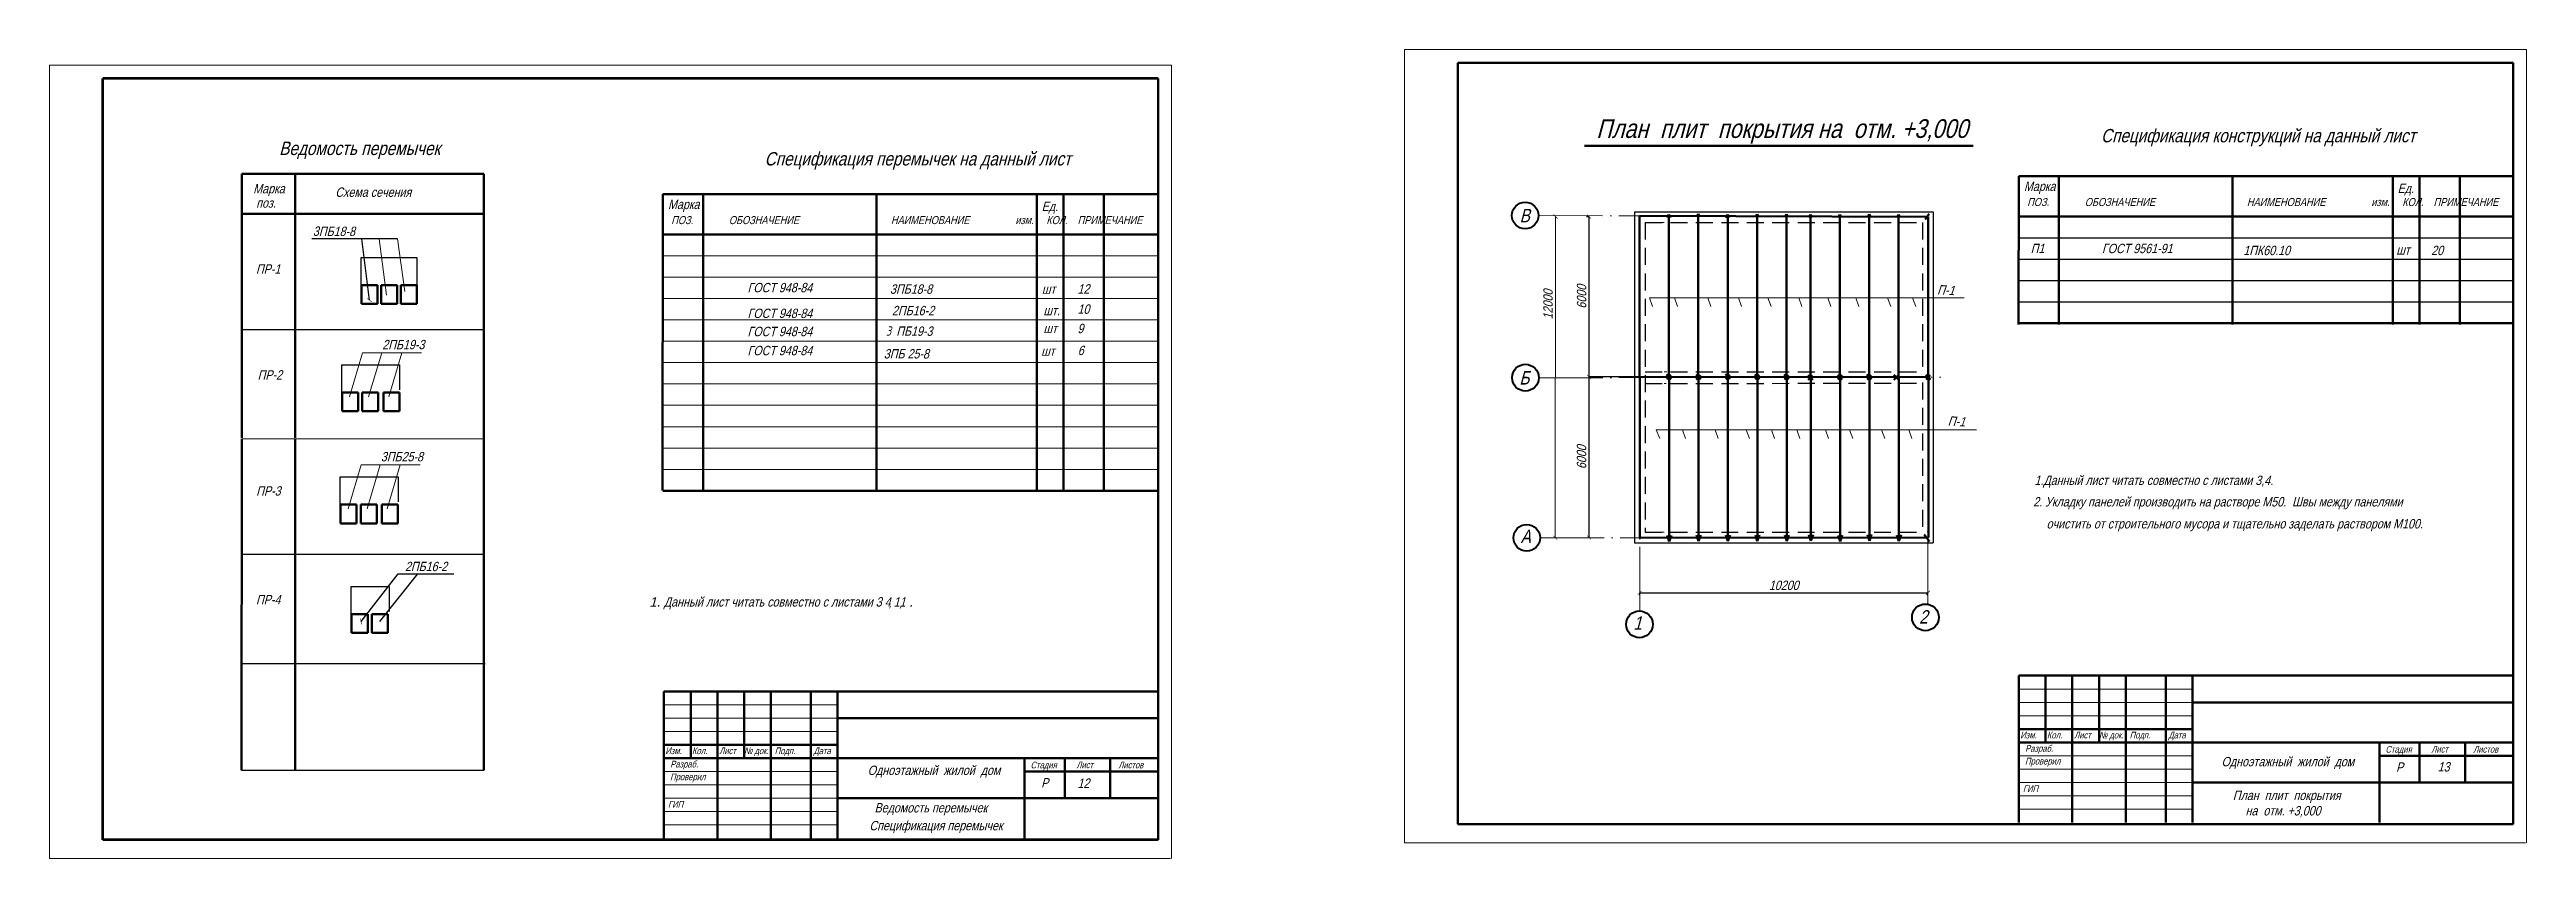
# Model space of a CAD drawing. Header units: millimetres. Extents: x -1570823 to -1042875, y 1331607 to 1425447.
# Drawn here: x -1471994 to -1379274, y 1331762 to 1362050 of the extents above; entities that cross this region are included whole.
import ezdxf

# ---------------------------------------------------------------- set-up
doc = ezdxf.new("R2010")
doc.units = ezdxf.units.MM
doc.linetypes.add('ACAD_ISO04W100', pattern=[30, 24, -3, 0, -3])
doc.linetypes.add('DASHED2', pattern=[9.525, 6.35, -3.175])
for name, color, linetype, lineweight in [('линии', 7, 'Continuous', 25), ('оси', 170, 'ACAD_ISO04W100', 15), ('Пр', 7, 'Continuous', 60), ('проект', 7, 'Continuous', 50), ('Разм.', 7, 'Continuous', 15), ('размер', 7, 'Continuous', 15), ('разрыв', 242, 'РАЗРЫВ', 15), ('стены', 7, 'Continuous', 50), ('тонкая', 7, 'Continuous', 15)]:
    doc.layers.add(name, color=color, linetype=linetype, lineweight=lineweight)
doc.styles.get("Standard").update_dxf_attribs({"font": 'ARIALN.TTF', "oblique": 15, "height": 350})
doc.styles.add('гост', font='', dxfattribs={"oblique": 15, "height": 350})
doc.styles.get('гост').set_extended_font_data('GOST type A')
doc.linetypes.add('РАЗРЫВ', pattern='A,40,-0.01,[138,ltypeshp.shx,S=0.6,R=0,X=0,Y=0.25],-2.7,1', length=43.71)
doc.dimstyles.new('100', dxfattribs={"dimtxt": 350, "dimasz": 150, "dimexe": 1.25, "dimexo": 100, "dimgap": 100, "dimtad": 1, "dimdec": 0, "dimrnd": 5, "dimtxsty": 'Standard', "dimblk": 'ARCHTICK', "dimcen": 250, "dimaunit": 1, "dimadec": 1, "dimazin": 0, "dimtfac": 1, "dimtdec": 0, "dimtmove": 0, "dimatfit": 3, "dimldrblk": 'NONE', "dimfxl": 1, "dimarcsym": 0})
doc.dimstyles.new('50', dxfattribs={"dimtxt": 175, "dimasz": 150, "dimexe": 1.25, "dimexo": 50, "dimgap": 50, "dimtad": 1, "dimdec": 0, "dimrnd": 5, "dimtxsty": 'Standard', "dimblk": 'ARCHTICK', "dimcen": 250, "dimclrd": 256, "dimaunit": 1, "dimadec": 1, "dimazin": 0, "dimtfac": 1, "dimtdec": 0, "dimtmove": 0, "dimatfit": 3, "dimldrblk": 'ARCHTICK', "dimfxl": 1, "dimarcsym": 0})

msp = doc.modelspace()

# ---------------------------------------------------------------- texts
at = {"oblique": 15}
for s, height, p in [('Марка', 350, (-1398084.6, 1356752.1)), ('ПОЗ.              ОБОЗНАЧЕНИЕ                                    НАИМЕНОВАНИЕ                  изм.     КОЛ.    ПРИМЕЧАНИЕ', 300, (-1397962.3, 1356189.3)), ('Ед.', 350, (-1384098.3, 1356676.5)), ('Марка', 350, (-1448842.3, 1356076.5)), ('ПОЗ.              ОБОЗНАЧЕНИЕ                                    НАИМЕНОВАНИЕ                  изм.     КОЛ.    ПРИМЕЧАНИЕ', 300, (-1448720, 1355513.7)), ('Ед.', 350, (-1434856.1, 1356000.9)), ('П1', 350, (-1397833.5, 1354425.9)), ('ГОСТ 9561-91', 350, (-1395164.4, 1354425.9)), ('1ПК60.10', 350, (-1389873.6, 1354351.6)), ('шт', 350, (-1384147.2, 1354369)), ('ГОСТ 948-84', 350, (-1445863.6, 1352960.5)), ('шт', 350, (-1434846.5, 1352903.6)), ('12', 350, (-1433513.4, 1352911.9)), ('ГОСТ 948-84', 350, (-1445863.6, 1351997.8)), ('шт.', 350, (-1434789.1, 1352101.3)), ('10', 350, (-1433513.4, 1352155)), ('ГОСТ 948-84', 350, (-1445863.6, 1351317.4)), ('ГОСТ 948-84', 350, (-1445863.6, 1350603.7)), ('шт', 350, (-1434789.1, 1351431.7)), ('9', 350, (-1433513.4, 1351431.6)), ('6', 350, (-1433502.3, 1350609.8)), ('3ПБ 25-8', 350, (-1440764.5, 1350482.5)), ('шт', 350, (-1434871.7, 1350585.4)), ('Изм.', 250, (-1398223.6, 1336257.3)), ('Кол.', 250, (-1397223.6, 1336257.3)), ('Лист', 250, (-1396202.2, 1336257.3)), ('№ док.', 250, (-1395273.9, 1336257.3)), ('Подп.', 250, (-1394128.1, 1336257.3)), ('Дата', 250, (-1392674.5, 1336257.3)), ('Изм.', 250, (-1448943.1, 1335670)), ('Разраб.', 250, (-1448758.2, 1335170)), ('Кол.', 250, (-1447943.1, 1335670)), ('Лист', 250, (-1446921.7, 1335670)), ('№ док.', 250, (-1445993.3, 1335670)), ('Подп.', 250, (-1444847.5, 1335670)), ('Дата', 250, (-1443393.9, 1335670)), ('Стадия', 250, (-1435269.8, 1335136.9)), ('Лист', 250, (-1433552.8, 1335141.6)), ('Листов', 250, (-1431984.5, 1335136.9)), ('Разраб.', 250, (-1398038.8, 1335757.3)), ('Стадия', 250, (-1384550.4, 1335724.1)), ('Лист', 250, (-1382833.3, 1335728.9)), ('Листов', 250, (-1381265, 1335724.1))]:
    msp.add_text(s, height=height, dxfattribs=at).set_placement(p)
at = {"lineweight": 70, "oblique": 15}
for p in [(-1398043.2, 1335280.6), (-1448762.7, 1334693.4)]:
    msp.add_text('Проверил', height=250, dxfattribs=at).set_placement(p)
at = {"layer": 'линии', "oblique": 15}
for s, height, p in [('Спецификация конструкций на данный лист', 500, (-1395201.1, 1358575.2)), ('Спецификация перемычек на данный лист', 500, (-1445227, 1357708.6)), ('  1.Данный лист читать совместно с листами 3,4.', 350, (-1397914.3, 1345745.6)), ('  2. Укладку панелей производить на растворе М50.  Швы между панелями', 350, (-1397962.9, 1344941.2)), ('очистить от строительного мусора и тщательно заделать раствором М100.', 350, (-1397237.7, 1344118.8)), ('Спецификация перемычек', 350, (-1441302.9, 1332815.8))]:
    msp.add_text(s, height=height, dxfattribs=at).set_placement(p)
at = {"layer": 'линии', "char_height": 350}
for s, insert, attachment_point in [('\\PПБ18-8', (-1460557.2, 1355062.7), 9), ('3ПБ18-8', (-1438954.4, 1352901), 9), ('2ПБ16-2', (-1438880.4, 1352094.8), 9), ('2ПБ19-3', (-1457960, 1350821.5), 9), ('\\PПБ19-3', (-1438941.5, 1351325.9), 9), ('3ПБ25-8', (-1458014.1, 1346625.6), 9), ('2ПБ16-2', (-1458690.4, 1342514.5), 7)]:
    msp.add_mtext(s, dxfattribs=dict(at, insert=insert, attachment_point=attachment_point))
at = {"layer": 'линии', "insert": (-1449890.1, 1341543.8), "char_height": 350, "width": 17796.464, "attachment_point": 1}
msp.add_mtext('\\pi350;{\\fArial|b0|i0|c204|p32;1. }Данный лист читать совместно с листами 3 4 11{\\fArial|b0|i0|c204|p32; .}', dxfattribs=at)
at = {"layer": 'Пр', "lineweight": 15, "oblique": 15}
for s, p in [('В', (-1416963.1, 1355580.6)), ('Б', (-1416973.6, 1349507.3)), ('А', (-1416929.6, 1343569.5)), ('1', (-1412708.4, 1340327)), ('2', (-1402008.5, 1340556.9))]:
    msp.add_text(s, height=500, dxfattribs=at).set_placement(p)
at = {"layer": 'проект', "ltscale": 25, "oblique": 15}
for s, height, p in [('План  плит  покрытия на  отм. +3,000', 700, (-1414093, 1358739.5)), ('План  плит  покрытия', 350, (-1390265.9, 1333950.2)), (' на  отм. +3,000', 350, (-1389902.4, 1333373.6))]:
    msp.add_text(s, height=height, dxfattribs=at).set_placement(p)
for p in [(-1401337.4, 1352891), (-1400939.2, 1347975.2)]:
    msp.add_text('П-1', height=350, rotation=356.301206, dxfattribs=at).set_placement(p)
at = {"layer": 'проект', "lineweight": 5, "ltscale": 25, "oblique": 15}
for s, p in [('13', (-1382598.2, 1335019.5)), ('12', (-1433513.2, 1334406.4))]:
    msp.add_text(s, height=350, dxfattribs=at).set_placement(p)
at = {"layer": 'проект', "lineweight": 5, "ltscale": 25, "insert": (-1415899, 1352502.2), "char_height": 350, "attachment_point": 5, "rotation": 89.956163}
msp.add_mtext('12000', dxfattribs=at)
at = {"layer": 'Разм.', "ltscale": 25, "oblique": 15}
msp.add_text('3', height=350, dxfattribs=at).set_placement((-1462136.4, 1355074.6))
at = {"layer": 'размер', "oblique": 15}
for s, height, p in [('Одноэтажный  жилой  дом', 350, (-1390688.6, 1335212.9)), ('.', 350, (-1385991.8, 1335206.5)), ('Р', 350, (-1384154, 1335006.9)), ('Р', 350, (-1434873.5, 1334419.6)), ('ГИП', 250, (-1398119.2, 1334254.4)), ('ГИП', 250, (-1448838.7, 1333667.2))]:
    msp.add_text(s, height=height, dxfattribs=at).set_placement(p)
at = {"layer": 'стены', "oblique": 15}
for s, height, p in [('Ведомость перемычек', 500, (-1463399.6, 1358100)), ('Марка', 350, (-1464368.9, 1356665.9)), ('Схема сечения', 350, (-1461294.4, 1356534.2)), (' поз.', 350, (-1464368.9, 1356128.9)), ('20', 350, (-1382839.9, 1354353.1)), ('ПР-1', 350, (-1464267.3, 1353655.5)), ('ПР-2', 350, (-1464203, 1349692.7)), ('ПР-3', 350, (-1464256.2, 1345349.1)), ('ПР-4', 350, (-1464263.6, 1341280.7)), ('Ведомость перемычек', 350, (-1441111.7, 1333485.3))]:
    msp.add_text(s, height=height, dxfattribs=at).set_placement(p)
at = {"layer": 'стены', "style": 'гост', "oblique": 15}
for s, p in [('3', (-1440687.5, 1351335.6)), (',', (-1440569.5, 1341201.6)), (',', (-1440174.5, 1341195.7)), ('.', (-1437028.6, 1333492.4)), ('.', (-1436651.3, 1332803.4))]:
    msp.add_text(s, height=350, dxfattribs=at).set_placement(p)
at = {"layer": 'тонкая', "oblique": 15}
msp.add_text('Одноэтажный  жилой  дом', height=350, dxfattribs=at).set_placement((-1441368.1, 1334888.7))

# ---------------------------------------------------------------- blocks, each defined once
blk = doc.blocks.new('_ArchTick')
at = {"color": 0, "linetype": 'ByBlock', "lineweight": 0, "const_width": 0.15}
blk.add_lwpolyline([(-0.5, -0.5), (0.5, 0.5)], dxfattribs=at)
blk = doc.blocks.new('*D32')
at = {"layer": 'проект', "color": 0, "lineweight": -2, "ltscale": 25, "transparency": 16777216}
for p, q in [((-1414371, 1349794), (-1414364, 1349794)), ((-1414365, 1343777), (-1414365, 1349794)), ((-1414371, 1343777), (-1414364, 1343777))]:
    blk.add_line(p, q, dxfattribs=at)
at = {"layer": 'проект', "color": 0, "lineweight": -2, "ltscale": 25, "transparency": 16777216, "xscale": 150, "yscale": 150, "zscale": 150}
for p, rotation in [((-1414365, 1349794), 90), ((-1414365, 1343777), 270)]:
    blk.add_blockref('_ArchTick', p, dxfattribs=dict(at, rotation=rotation))
at = {"layer": 'проект', "color": 0, "lineweight": 5, "ltscale": 25, "transparency": 16777216, "insert": (-1414644, 1346786), "char_height": 350, "attachment_point": 5, "rotation": 90}
blk.add_mtext('6000', dxfattribs=at)
blk = doc.blocks.new('_None')
blk = doc.blocks.new('*D33')
at = {"layer": 'проект', "color": 0, "lineweight": -2, "ltscale": 25, "transparency": 16777216}
for p, q in [((-1414463, 1355794), (-1414364, 1355794)), ((-1414363, 1349794), (-1414363, 1355794)), ((-1412154, 1349794), (-1414364, 1349794))]:
    blk.add_line(p, q, dxfattribs=at)
at = {"layer": 'проект', "color": 0, "lineweight": -2, "ltscale": 25, "transparency": 16777216, "xscale": 150, "yscale": 150, "zscale": 150}
for p, rotation in [((-1414363, 1355794), 90), ((-1414363, 1349794), 270)]:
    blk.add_blockref('_ArchTick', p, dxfattribs=dict(at, rotation=rotation))
at = {"layer": 'проект', "color": 0, "lineweight": 5, "ltscale": 25, "transparency": 16777216, "insert": (-1414641, 1352794), "char_height": 350, "attachment_point": 5, "rotation": 90}
blk.add_mtext('6000', dxfattribs=at)
blk = doc.blocks.new('*D31')
at = {"layer": 'размер', "color": 0, "lineweight": -2, "ltscale": 25, "transparency": 16777216}
for p, q in [((-1412468, 1341708), (-1401681, 1341708)), ((-1412468, 1341621), (-1412468, 1341707)), ((-1401681, 1341608), (-1401681, 1341707))]:
    blk.add_line(p, q, dxfattribs=at)
at = {"layer": 'размер', "color": 0, "lineweight": -2, "ltscale": 25, "transparency": 16777216, "xscale": 150, "yscale": 150, "zscale": 150, "rotation": 180}
blk.add_blockref('_ArchTick', (-1412468, 1341708), dxfattribs=at)
at = {"layer": 'размер', "color": 0, "lineweight": -2, "ltscale": 25, "transparency": 16777216, "xscale": 150, "yscale": 150, "zscale": 150}
blk.add_blockref('_ArchTick', (-1401681, 1341708), dxfattribs=at)
at = {"layer": 'размер', "color": 0, "ltscale": 25, "transparency": 16777216, "insert": (-1407075, 1341987), "char_height": 350, "attachment_point": 5}
blk.add_mtext('10200', dxfattribs=at)

# ---------------------------------------------------------------- dimensions: what is measured, and where the dimension line sits
at = {"layer": 'проект', "lineweight": 5, "ltscale": 25}
dim = msp.add_linear_dim(base=(-1414362.7, 1355794.1), p1=(-1412054.4, 1349794.1), p2=(-1414362.7, 1355794.1), angle=270, dimstyle='100', override={"dimtmove": 1}, dxfattribs=at)
dim.commit()
dim.dimension.update_dxf_attribs({"geometry": '*D33', "text_midpoint": (-1414641.4, 1352794.1)})
dim = msp.add_aligned_dim(p1=(-1414471.1, 1343777.2), p2=(-1414471.1, 1349794.1), distance=-105.9, text='6000', dimstyle='100', dxfattribs=at)
dim.commit()
dim.dimension.update_dxf_attribs({"geometry": '*D32', "text_midpoint": (-1414643.9, 1346785.7)})
at = {"layer": 'размер', "ltscale": 25}
dim = msp.add_linear_dim(base=(-1401681.4, 1341708.1), p1=(-1412468.2, 1341720.8), p2=(-1401681.4, 1341708.1), text='10200', dimstyle='100', dxfattribs=at)
dim.commit()
dim.dimension.update_dxf_attribs({"geometry": '*D31', "text_midpoint": (-1407074.8, 1341986.8)})

# ---------------------------------------------------------------- linework, layer by layer
for p, q in [((-1398274.5, 1355003.8), (-1379774.5, 1355003.8)), ((-1398274.5, 1354203.8), (-1379774.5, 1354203.8)), ((-1398274.5, 1353403.8), (-1379774.5, 1353403.8)), ((-1398274.5, 1352603.8), (-1379774.5, 1352603.8)), ((-1398274.5, 1351803.8), (-1379774.5, 1351803.8))]:
    msp.add_line(p, q)
at = {"lineweight": 0}
for p, q in [((-1449032.2, 1354328.2), (-1430532.2, 1354328.2)), ((-1449032.2, 1353528.2), (-1430532.2, 1353528.2)), ((-1449032.2, 1352728.2), (-1430532.2, 1352728.2)), ((-1449032.2, 1351928.2), (-1430532.2, 1351928.2)), ((-1449032.2, 1351128.2), (-1430532.2, 1351128.2)), ((-1449032.2, 1350328.2), (-1430532.2, 1350328.2)), ((-1449032.2, 1349528.2), (-1430532.2, 1349528.2)), ((-1449032.2, 1348728.2), (-1430532.2, 1348728.2)), ((-1449032.2, 1347928.2), (-1430532.2, 1347928.2)), ((-1449032.2, 1347128.2), (-1430532.2, 1347128.2)), ((-1449032.2, 1346328.2), (-1430532.2, 1346328.2)), ((-1398274.5, 1338106.9), (-1391774.5, 1338106.9)), ((-1448993.9, 1337519.7), (-1442493.9, 1337519.7)), ((-1448993.9, 1337019.7), (-1442493.9, 1337019.7)), ((-1398274.5, 1337606.9), (-1391774.5, 1337606.9)), ((-1398274.5, 1337106.9), (-1391774.5, 1337106.9)), ((-1448993.9, 1336519.7), (-1442493.9, 1336519.7)), ((-1398274.5, 1335606.9), (-1391774.5, 1335606.9)), ((-1448993.9, 1335019.7), (-1442493.9, 1335019.7)), ((-1448993.9, 1334519.7), (-1442493.9, 1334519.7)), ((-1398274.5, 1335106.9), (-1391774.5, 1335106.9)), ((-1398274.5, 1334606.9), (-1391774.5, 1334606.9)), ((-1448993.9, 1334019.7), (-1442493.9, 1334019.7)), ((-1448993.9, 1333519.7), (-1442493.9, 1333519.7)), ((-1398274.5, 1334106.9), (-1391774.5, 1334106.9)), ((-1398274.5, 1333606.9), (-1391774.5, 1333606.9)), ((-1448993.9, 1333019.7), (-1442493.9, 1333019.7))]:
    msp.add_line(p, q, dxfattribs=at)
at = {"lineweight": 15}
for p, q in [((-1446509.6, 1331762.4), (-1471993.9, 1331762.4)), ((-1395790.1, 1332349.6), (-1421274.5, 1332349.6))]:
    msp.add_line(p, q, dxfattribs=at)
at = {"layer": 'линии'}
for p, q in [((-1458967, 1354962.7), (-1462174.5, 1354962.7)), ((-1460011.9, 1352663.6), (-1460307.2, 1354962.7)), ((-1460325.9, 1353228.2), (-1460325.9, 1354264.3)), ((-1460325.9, 1354264.3), (-1458246, 1354264.3)), ((-1458246, 1354264.3), (-1458245.5, 1353224.4)), ((-1464794.9, 1351567), (-1455736.7, 1351567)), ((-1461055.8, 1349208.9), (-1461055.8, 1350245)), ((-1461055.8, 1350245), (-1458889.7, 1350245)), ((-1458889.7, 1350245), (-1458889.7, 1349306.9)), ((-1461109.9, 1345013), (-1461109.9, 1346049.1)), ((-1461109.9, 1346049.1), (-1458943.8, 1346049.1)), ((-1458943.8, 1346049.1), (-1458943.8, 1345111)), ((-1464801.5, 1343152.2), (-1455743.2, 1343152.2)), ((-1460697.4, 1340914.3), (-1460697.4, 1341950.5)), ((-1460697.4, 1341950.5), (-1459282.6, 1341950.5)), ((-1459632.8, 1340634.3), (-1458202.5, 1342414.5)), ((-1459282.6, 1341950.5), (-1459282.6, 1341012.4)), ((-1464806.2, 1339063), (-1455686.6, 1339063)), ((-1464809.4, 1335063), (-1455742.1, 1335063.2))]:
    msp.add_line(p, q, dxfattribs=at)
at = {"layer": 'оси', "lineweight": 15, "ltscale": 100}
for p, q in [((-1416255.4, 1355835.1), (-1401346.9, 1355787.6)), ((-1412467.9, 1341026.9), (-1412475.1, 1355972.2)), ((-1401683.3, 1341287.9), (-1401666, 1355972.1)), ((-1416246.6, 1349755.8), (-1401193.6, 1349779.6)), ((-1416196.2, 1343766.2), (-1401309.4, 1343778.8))]:
    msp.add_line(p, q, dxfattribs=at)
at = {"layer": 'Пр', "lineweight": 40}
for centre in [(-1416755.4, 1355835.1), (-1416746.5, 1349763.3), (-1416696.2, 1343766.2), (-1412479.3, 1340528.4), (-1401775.3, 1340789.7)]:
    msp.add_circle(centre, 500, dxfattribs=at)
at = {"layer": 'проект'}
for p, q in [((-1419274.5, 1333049.6), (-1419274.5, 1361549.6)), ((-1379774.5, 1361549.6), (-1419274.5, 1361549.6)), ((-1379774.5, 1361549.6), (-1379774.5, 1333049.6)), ((-1464795.7, 1357392.6), (-1455742.6, 1357392.6)), ((-1464793.1, 1357393.2), (-1464793.1, 1347507.3)), ((-1462793.1, 1357393.2), (-1462793.1, 1347507.3)), ((-1449052.7, 1345535.7), (-1449032.2, 1356628.2)), ((-1449032.2, 1356628.2), (-1430532.2, 1356628.2)), ((-1447532.2, 1345519), (-1447532.2, 1356628.2)), ((-1441032.2, 1345519), (-1441032.2, 1356628.2)), ((-1435032.2, 1345535.7), (-1435032.2, 1356628.2)), ((-1434032.2, 1345521.1), (-1434032.2, 1356628.2)), ((-1432532.2, 1345531.1), (-1432532.2, 1356628.2)), ((-1398284.7, 1351757.5), (-1398274.5, 1357303.8)), ((-1398274.5, 1357303.8), (-1379774.5, 1357303.8)), ((-1396774.5, 1351749.1), (-1396774.5, 1357303.8)), ((-1390274.5, 1351749.1), (-1390274.5, 1357303.8)), ((-1384274.5, 1351757.5), (-1384274.5, 1357303.8)), ((-1383274.5, 1351750.2), (-1383274.5, 1357303.8)), ((-1381774.5, 1351755.2), (-1381774.5, 1357303.8)), ((-1464795.7, 1355892.6), (-1455742.6, 1355892.6)), ((-1398274.5, 1355803.8), (-1379774.5, 1355803.8)), ((-1449032.2, 1355128.2), (-1430532.2, 1355128.2)), ((-1398274.5, 1351803.8), (-1379774.5, 1351803.8)), ((-1464799.7, 1347477.8), (-1464809.4, 1335063)), ((-1462799.7, 1347477.8), (-1462799.7, 1335063)), ((-1449032.2, 1345528.2), (-1430532.2, 1345528.2)), ((-1398274.5, 1338606.9), (-1379774.5, 1338606.9)), ((-1398274.5, 1333106.9), (-1398274.5, 1338606.9)), ((-1397274.5, 1336106.9), (-1397274.5, 1338606.9)), ((-1396274.5, 1333106.9), (-1396274.5, 1338606.9)), ((-1395274.5, 1336106.9), (-1395274.5, 1338606.9)), ((-1394274.5, 1333106.9), (-1394274.5, 1338606.9)), ((-1392774.5, 1333106.9), (-1392774.5, 1338606.9)), ((-1391774.5, 1333106.9), (-1391774.5, 1338606.9)), ((-1391774.5, 1337606.9), (-1379774.5, 1337606.9)), ((-1398274.5, 1336606.9), (-1391774.5, 1336606.9)), ((-1398274.5, 1336106.9), (-1391774.5, 1336106.9)), ((-1391774.5, 1336106.9), (-1379774.5, 1336106.9)), ((-1384774.5, 1333106.9), (-1384774.5, 1336106.9)), ((-1383274.5, 1334606.9), (-1383274.5, 1336106.9)), ((-1381574.5, 1334606.9), (-1381574.5, 1336106.9)), ((-1384774.5, 1335606.9), (-1379774.5, 1335606.9)), ((-1391774.5, 1334606.9), (-1379774.5, 1334606.9)), ((-1379774.5, 1333049.6), (-1419274.5, 1333049.6))]:
    msp.add_line(p, q, dxfattribs=at)
at = {"layer": 'проект', "lineweight": 60}
for p, q in [((-1469993.9, 1332462.4), (-1469993.9, 1360962.4)), ((-1430493.9, 1360962.4), (-1469993.9, 1360962.4)), ((-1430493.9, 1332462.4), (-1469993.9, 1332462.4))]:
    msp.add_line(p, q, dxfattribs=at)
at = {"layer": 'проект', "lineweight": 50}
for p, q in [((-1430493.9, 1360962.4), (-1430493.9, 1332462.4)), ((-1448993.9, 1338019.7), (-1430493.9, 1338019.7)), ((-1448993.9, 1332519.7), (-1448993.9, 1338019.7)), ((-1447993.9, 1335519.7), (-1447993.9, 1338019.7)), ((-1446993.9, 1332519.7), (-1446993.9, 1338019.7)), ((-1445993.9, 1335519.7), (-1445993.9, 1338019.7)), ((-1444993.9, 1332519.7), (-1444993.9, 1338019.7)), ((-1443493.9, 1332519.7), (-1443493.9, 1338019.7)), ((-1442493.9, 1332519.7), (-1442493.9, 1338019.7)), ((-1442493.9, 1337019.7), (-1430493.9, 1337019.7)), ((-1448993.9, 1336019.7), (-1442493.9, 1336019.7)), ((-1448993.9, 1335519.7), (-1442493.9, 1335519.7)), ((-1442493.9, 1335519.7), (-1430493.9, 1335519.7)), ((-1435493.9, 1332519.7), (-1435493.9, 1335519.7)), ((-1433993.9, 1334019.7), (-1433993.9, 1335519.7)), ((-1432293.9, 1334019.7), (-1432293.9, 1335519.7)), ((-1435493.9, 1335019.7), (-1430493.9, 1335019.7)), ((-1442493.9, 1334019.7), (-1430493.9, 1334019.7))]:
    msp.add_line(p, q, dxfattribs=at)
at = {"layer": 'проект', "ltscale": 25}
for p, q in [((-1414536.4, 1358446.7), (-1399987.8, 1358446.7)), ((-1455742.6, 1357392.6), (-1455742.1, 1335063.2)), ((-1412475, 1355823), (-1401666.3, 1355788.6)), ((-1412468.8, 1343769.3), (-1412475, 1355823)), ((-1411379.1, 1355868.7), (-1411438.8, 1355754.5)), ((-1411379.1, 1355868.7), (-1411318.3, 1355755.5)), ((-1411379.1, 1355819.5), (-1411368.8, 1343770.7)), ((-1410275.4, 1355897.1), (-1410335.1, 1355782.9)), ((-1410275.4, 1355897.1), (-1410214.6, 1355784)), ((-1410275, 1355824.4), (-1410264.7, 1343771.7)), ((-1409176.4, 1355868.3), (-1409236.1, 1355754.1)), ((-1409176.4, 1355868.3), (-1409115.6, 1355755.1)), ((-1409175, 1355812.5), (-1409164.7, 1343771.3)), ((-1408075.4, 1355889), (-1408135.1, 1355774.8)), ((-1408075.4, 1355889), (-1408014.6, 1355775.8)), ((-1408075, 1355825.9), (-1408064.7, 1343773.3)), ((-1406975.4, 1355889.7), (-1407035.1, 1355775.5)), ((-1406975.4, 1355889.7), (-1406914.6, 1355776.6)), ((-1406975, 1355826.7), (-1406964.7, 1343774)), ((-1406075.7, 1355871.1), (-1406135.4, 1355756.9)), ((-1406075.7, 1355871.1), (-1406014.9, 1355758)), ((-1406075, 1355827.4), (-1406064.7, 1343774.8)), ((-1404975.4, 1355875.7), (-1405035.1, 1355761.5)), ((-1404975.4, 1355875.7), (-1404914.6, 1355762.5)), ((-1404975, 1355822.1), (-1404964.7, 1343769.4)), ((-1403875.6, 1355885.7), (-1403935.3, 1355771.5)), ((-1403875.6, 1355885.7), (-1403814.7, 1355772.5)), ((-1403875.1, 1355804.3), (-1403864.9, 1343778.4)), ((-1402775.5, 1355878.4), (-1402835.2, 1355764.2)), ((-1402775.5, 1355878.4), (-1402714.7, 1355765.3)), ((-1402775.1, 1355797), (-1402764.8, 1343775)), ((-1401784.2, 1355687.2), (-1401635.7, 1355897.4)), ((-1401666.3, 1355788.6), (-1401656, 1343778.6)), ((-1412471.9, 1349794.1), (-1401661.1, 1349778.9)), ((-1411464.6, 1349884), (-1411294.4, 1349711.7)), ((-1411303.5, 1349867.1), (-1411459.4, 1349705.6)), ((-1410355, 1349877.2), (-1410184.7, 1349704.9)), ((-1410193.9, 1349860.3), (-1410349.8, 1349698.8)), ((-1409252.9, 1349889.6), (-1409082.7, 1349717.3)), ((-1409091.9, 1349872.7), (-1409247.8, 1349711.2)), ((-1408155, 1349885.7), (-1407984.8, 1349713.5)), ((-1407993.9, 1349868.8), (-1408149.8, 1349707.4)), ((-1407058.3, 1349877.3), (-1406888.1, 1349705)), ((-1406897.3, 1349860.4), (-1407053.2, 1349698.9)), ((-1406161.9, 1349860), (-1405991.7, 1349687.7)), ((-1406000.9, 1349843.1), (-1406156.8, 1349681.6)), ((-1405055, 1349869.2), (-1404884.7, 1349696.9)), ((-1404893.9, 1349852.3), (-1405049.8, 1349690.8)), ((-1403962.1, 1349878.6), (-1403791.8, 1349706.4)), ((-1403801, 1349861.7), (-1403956.9, 1349700.3)), ((-1402955, 1349866.7), (-1402784.7, 1349694.5)), ((-1402793.9, 1349849.8), (-1402949.8, 1349688.4)), ((-1401753.2, 1349871.9), (-1401583, 1349699.6)), ((-1401592.2, 1349855), (-1401748.1, 1349693.5)), ((-1401656, 1343778.6), (-1412468.8, 1343769.3)), ((-1411437.3, 1343849.3), (-1411364.4, 1343624)), ((-1411364.4, 1343624), (-1411283.1, 1343856.1)), ((-1410339.3, 1343862), (-1410266.4, 1343636.7)), ((-1410266.4, 1343636.7), (-1410185.1, 1343868.8)), ((-1409239.3, 1343861.6), (-1409166.4, 1343636.3)), ((-1409166.4, 1343636.3), (-1409085, 1343868.4)), ((-1408139.3, 1343863.6), (-1408066.4, 1343638.3)), ((-1408066.4, 1343638.3), (-1407985.1, 1343870.3)), ((-1407039.3, 1343864.3), (-1406966.4, 1343639)), ((-1406966.4, 1343639), (-1406885.1, 1343871.1)), ((-1406133.6, 1343876.1), (-1406060.7, 1343650.8)), ((-1406060.7, 1343650.8), (-1405979.4, 1343882.8)), ((-1405039.3, 1343859.7), (-1404966.4, 1343634.4)), ((-1404966.4, 1343634.4), (-1404885.1, 1343866.5)), ((-1403940.5, 1343883.7), (-1403867.7, 1343658.4)), ((-1403867.7, 1343658.4), (-1403786.3, 1343890.5)), ((-1402839.4, 1343872.4), (-1402766.5, 1343647.1)), ((-1402766.5, 1343647.1), (-1402685.2, 1343879.2)), ((-1401821.1, 1343895.4), (-1401621.7, 1343635.6))]:
    msp.add_line(p, q, dxfattribs=at)
at = {"layer": 'проект', "lineweight": 5, "ltscale": 25}
for p, q in [((-1415628.6, 1343766.5), (-1415619.4, 1355798)), ((-1411657.3, 1355572.3), (-1411558.7, 1355572.3)), ((-1411657.4, 1349781.6), (-1411558.7, 1349781.6)), ((-1411657.4, 1349781.6), (-1411558.7, 1349781.6)), ((-1411458.7, 1349981.7), (-1411556.2, 1349981.7)), ((-1411478.8, 1349544.5), (-1411556.2, 1349544.5)), ((-1411657.4, 1343981.6), (-1411558.7, 1343981.6)), ((-1411657.4, 1343770.1), (-1411558.7, 1343770.1))]:
    msp.add_line(p, q, dxfattribs=at)
at = {"layer": 'проект', "lineweight": 25, "ltscale": 25}
for p, q in [((-1412667.4, 1355972.2), (-1401478.8, 1355972.1)), ((-1412667, 1355972.2), (-1412666.7, 1343581.6)), ((-1401478.8, 1355972.1), (-1401478.8, 1343581.6)), ((-1412666.7, 1343581.6), (-1401478.8, 1343581.6))]:
    msp.add_line(p, q, dxfattribs=at)
at = {"layer": 'проект', "linetype": 'DASHED2', "lineweight": 25, "ltscale": 100}
for p, q in [((-1412267.4, 1355572.3), (-1412269, 1343981.6)), ((-1412267.4, 1355572.3), (-1401878.8, 1355572.2)), ((-1401878.8, 1355572.2), (-1401878.8, 1349981.6)), ((-1412268.5, 1349981.7), (-1401878.8, 1349981.6)), ((-1412268.5, 1349541.8), (-1401879.7, 1349562.1)), ((-1401879.7, 1349581.6), (-1401879.7, 1343981.6)), ((-1412269.6, 1343981.6), (-1401879.7, 1343981.6))]:
    msp.add_line(p, q, dxfattribs=at)
at = {"layer": 'проект', "lineweight": 15}
msp.add_line((-1464799.7, 1347477.8), (-1455726.2, 1347477.8), dxfattribs=at)
at = {"layer": 'Разм.', "ltscale": 25}
for p, q in [((-1459656.2, 1354962.7), (-1459385.4, 1352853.3)), ((-1458967, 1354962.7), (-1458695.8, 1352985.5))]:
    msp.add_line(p, q, dxfattribs=at)
at = {"layer": 'размер'}
for p, q in [((-1421274.5, 1332349.6), (-1421274.5, 1362049.6)), ((-1379274.5, 1362049.6), (-1421274.5, 1362049.6)), ((-1379274.5, 1362049.6), (-1379274.5, 1332349.6)), ((-1471993.9, 1331762.4), (-1471993.9, 1361462.4)), ((-1429993.9, 1361462.4), (-1471993.9, 1361462.4)), ((-1471993.9, 1331962.4), (-1471993.9, 1361183.7)), ((-1429993.9, 1361462.4), (-1429993.9, 1331762.4)), ((-1421274.5, 1332549.6), (-1421274.5, 1361770.9)), ((-1430034.5, 1331762.4), (-1471993.9, 1331762.4)), ((-1379315.1, 1332349.6), (-1421274.5, 1332349.6))]:
    msp.add_line(p, q, dxfattribs=at)
at = {"layer": 'размер', "ltscale": 25}
for p, q in [((-1412105.7, 1352747), (-1400323.4, 1352747)), ((-1412105.7, 1352747), (-1411987.4, 1352433.1)), ((-1411167.9, 1352747), (-1411049.6, 1352433.1)), ((-1409924.6, 1352747), (-1409806.3, 1352433.1)), ((-1408774.1, 1352747), (-1408655.7, 1352433.1)), ((-1407666.4, 1352747), (-1407548.1, 1352433.1)), ((-1406513.5, 1352747), (-1406395.2, 1352433.1)), ((-1405429.9, 1352747), (-1405311.6, 1352433.1)), ((-1404379.1, 1352747), (-1404260.8, 1352433.1)), ((-1403191.8, 1352747), (-1403073.5, 1352433.1)), ((-1402251.8, 1352747), (-1402133.5, 1352433.1)), ((-1411857.3, 1347806.2), (-1399859.5, 1347806.2)), ((-1411857.3, 1347806.2), (-1411715.6, 1347492.2)), ((-1410867.7, 1347806.2), (-1410749.3, 1347492.2)), ((-1409646.2, 1347806.2), (-1409527.9, 1347492.2)), ((-1408480.3, 1347806.2), (-1408362, 1347492.2)), ((-1407537.5, 1347806.2), (-1407419.2, 1347492.2)), ((-1406592.6, 1347806.2), (-1406474.2, 1347492.2)), ((-1405519, 1347806.2), (-1405400.7, 1347492.2)), ((-1404609.3, 1347806.2), (-1404490.9, 1347492.2)), ((-1403411.4, 1347806.2), (-1403293.1, 1347492.2)), ((-1402399, 1347806.2), (-1402280.7, 1347492.2))]:
    msp.add_line(p, q, dxfattribs=at)
at = {"layer": 'разрыв', "color": 3}
for p, q in [((-1455736.7, 1351567), (-1455736.7, 1351619.5)), ((-1455736.7, 1351619.5), (-1455736.7, 1351553.8))]:
    msp.add_line(p, q, dxfattribs=at)
at = {"layer": 'стены'}
for p, q in [((-1460313.3, 1353224.4), (-1460313.3, 1352524.4)), ((-1459713.3, 1353224.4), (-1460313.3, 1353224.4)), ((-1459713.3, 1352524.4), (-1459713.3, 1353224.4)), ((-1459577.7, 1353224.4), (-1459577.7, 1352524.4)), ((-1458977.7, 1353224.4), (-1459577.7, 1353224.4)), ((-1458977.7, 1352524.4), (-1458977.7, 1353224.4)), ((-1458845.5, 1353224.4), (-1458845.5, 1352524.4)), ((-1458245.5, 1353224.4), (-1458845.5, 1353224.4)), ((-1458245.5, 1352524.4), (-1458245.5, 1353224.4)), ((-1460313.3, 1352524.4), (-1459713.3, 1352524.4)), ((-1459577.7, 1352524.4), (-1458977.7, 1352524.4)), ((-1458845.5, 1352524.4), (-1458245.5, 1352524.4)), ((-1461043.2, 1349205.1), (-1461043.2, 1348505.1)), ((-1460443.2, 1349205.1), (-1461043.2, 1349205.1)), ((-1460443.2, 1348505.1), (-1460443.2, 1349205.1)), ((-1459686.8, 1349205.1), (-1460286.8, 1349205.1)), ((-1460286.8, 1349205.1), (-1460286.8, 1348505.1)), ((-1459686.8, 1348505.1), (-1459686.8, 1349205.1)), ((-1458898.2, 1349205.1), (-1459498.2, 1349205.1)), ((-1459498.2, 1349205.1), (-1459498.2, 1348505.1)), ((-1458898.2, 1348505.1), (-1458898.2, 1349205.1)), ((-1461043.2, 1348505.1), (-1460443.2, 1348505.1)), ((-1460286.8, 1348505.1), (-1459686.8, 1348505.1)), ((-1459498.2, 1348505.1), (-1458898.2, 1348505.1)), ((-1461097.3, 1345009.2), (-1461097.3, 1344309.2)), ((-1460497.3, 1345009.2), (-1461097.3, 1345009.2)), ((-1460497.3, 1344309.2), (-1460497.3, 1345009.2)), ((-1459740.9, 1345009.2), (-1460340.9, 1345009.2)), ((-1460340.9, 1345009.2), (-1460340.9, 1344309.2)), ((-1459740.9, 1344309.2), (-1459740.9, 1345009.2)), ((-1458952.3, 1345009.2), (-1459552.3, 1345009.2)), ((-1459552.3, 1345009.2), (-1459552.3, 1344309.2)), ((-1458952.3, 1344309.2), (-1458952.3, 1345009.2)), ((-1461097.3, 1344309.2), (-1460497.3, 1344309.2)), ((-1460340.9, 1344309.2), (-1459740.9, 1344309.2)), ((-1459552.3, 1344309.2), (-1458952.3, 1344309.2)), ((-1460684.8, 1340910.6), (-1460684.8, 1340210.6)), ((-1460084.8, 1340910.6), (-1460684.8, 1340910.6)), ((-1460084.8, 1340210.6), (-1460084.8, 1340910.6)), ((-1459328.4, 1340910.6), (-1459928.4, 1340910.6)), ((-1459928.4, 1340910.6), (-1459928.4, 1340210.6)), ((-1459328.4, 1340210.6), (-1459328.4, 1340910.6)), ((-1460684.8, 1340210.6), (-1460084.8, 1340210.6)), ((-1459928.4, 1340210.6), (-1459328.4, 1340210.6))]:
    msp.add_line(p, q, dxfattribs=at)
at = {"layer": 'стены', "lineweight": 5}
for p, q in [((-1460766.9, 1349047.4), (-1460277.3, 1350694.3)), ((-1460277.3, 1350694.3), (-1458067.2, 1350694.3)), ((-1460050.7, 1349047.4), (-1459561.1, 1350694.3)), ((-1459298.3, 1349047.4), (-1458808.6, 1350694.3)), ((-1460821.1, 1344851.5), (-1460331.4, 1346498.3)), ((-1460331.4, 1346498.3), (-1458121.3, 1346498.3)), ((-1460104.8, 1344851.5), (-1459615.2, 1346498.3)), ((-1459352.4, 1344851.5), (-1458862.7, 1346498.3))]:
    msp.add_line(p, q, dxfattribs=at)

# ---------------------------------------------------------------- block references
at = {"layer": 'линии', "xscale": 149.9999999999987, "yscale": 149.9999999999987, "zscale": 149.9999999999987, "rotation": 277.3188112064972}
msp.add_blockref('_ArchTick', (-1460011.9, 1352663.6), dxfattribs=at)
at = {"layer": 'проект', "lineweight": 5, "ltscale": 25, "xscale": 149.9999999999989, "yscale": 149.9999999999989, "zscale": 149.9999999999989}
for p, rotation in [((-1415619.4, 1355798), 89.95616288991691), ((-1415628.6, 1343766.5), 269.9561628899169)]:
    msp.add_blockref('_ArchTick', p, dxfattribs=dict(at, rotation=rotation))

msp.set_redraw_order([(e.dxf.handle, doc.entitydb.next_handle()) for e in msp.query("TEXT MTEXT ATTDEF DIMENSION ARC_DIMENSION")])  # texts and dimensions are drawn at this point

# ---------------------------------------------------------------- leaders
at = {"layer": 'линии', "annotation_type": 0, "has_hookline": 1, "hookline_direction": 0, "text_width": 1827.5}
msp.add_leader([(-1460333.2, 1340634.3), (-1458940.4, 1342414.5), (-1458790.4, 1342414.5)], dimstyle='50', override={"dimgap": 100, "dimtad": 1}, dxfattribs=at)

doc.saveas('drawing.dxf')
